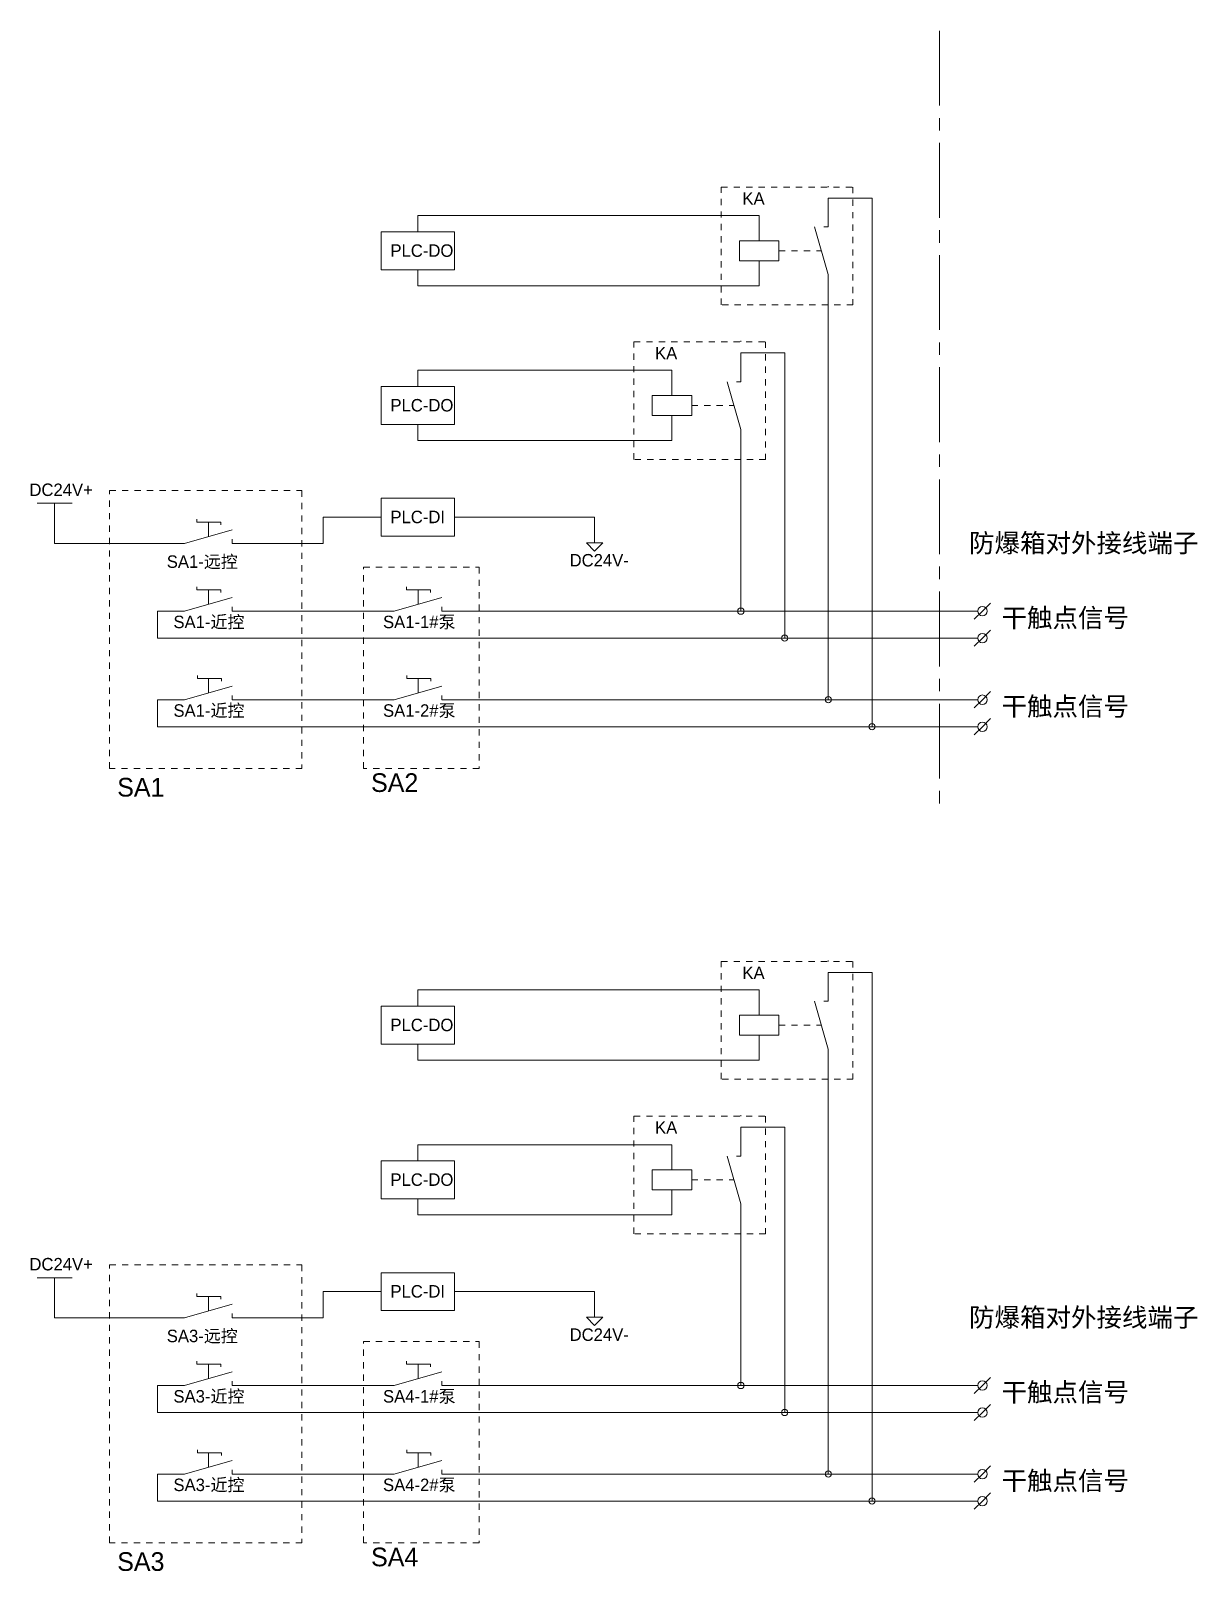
# Model space of a CAD drawing. Header units: millimetres. Extents: x 32626 to 72822, y 60047 to 123188.
# Drawn here: x 46413 to 48286, y 69376 to 71848 of the extents above; entities that cross this region are included whole.
import ezdxf

# ---------------------------------------------------------------- set-up
doc = ezdxf.new("R2010")
doc.units = ezdxf.units.MM
doc.header["$LTSCALE"] = 10
doc.linetypes.add('点画线', pattern=[18, 12, -2, 2, -2])
doc.linetypes.add('虚线', pattern=[2, 1, -1])
doc.layers.add('1轮廓实线层', color=7, linetype='Continuous', lineweight=18)
doc.styles.add('样式 1', font='SIMYOU.TTF', dxfattribs={"width": 0.9})

msp = doc.modelspace()

# ---------------------------------------------------------------- texts
at = {"layer": '1轮廓实线层', "style": '样式 1'}
for s, height, p in [('KA', 20, (47555.5, 71568.8)), ('PLC-DO', 20, (46990.3, 71485.1)), ('KA', 20, (47415.2, 71320.5)), ('PLC-DO', 20, (46990.3, 71236.9)), ('DC24V+', 20, (46410.6, 71101.2)), ('PLC-DI', 20, (46990.3, 71057.6)), ('防爆箱对外接线端子', 30, (47919.4, 71010.8)), ('SA1-远控', 20, (46631.2, 70985.9)), ('DC24V-', 20, (47278, 70988.1)), ('SA1-近控', 20, (46641.9, 70889.1)), ('SA1-1#泵', 20, (46978.4, 70889.1)), ('干触点信号', 30, (47971.5, 70890.7)), ('干触点信号', 30, (47971.5, 70748.5)), ('SA1-近控', 20, (46641.9, 70746.9)), ('SA1-2#泵', 20, (46978.4, 70746.9)), ('SA1', 30, (46551.6, 70618.8)), ('SA2', 30, (46959.2, 70626.2)), ('KA', 20, (47555.5, 70325.9)), ('PLC-DO', 20, (46990.3, 70242.3)), ('KA', 20, (47415.2, 70077.7)), ('PLC-DO', 20, (46990.3, 69994)), ('DC24V+', 20, (46410.6, 69858.3)), ('PLC-DI', 20, (46990.3, 69814.7)), ('防爆箱对外接线端子', 30, (47919.4, 69767.9)), ('SA3-远控', 20, (46631.2, 69743.1)), ('DC24V-', 20, (47278, 69745.2)), ('干触点信号', 30, (47971.5, 69647.9)), ('SA3-近控', 20, (46641.9, 69646.2)), ('SA4-1#泵', 20, (46978.4, 69646.2)), ('SA3-近控', 20, (46641.9, 69504.1)), ('SA4-2#泵', 20, (46978.4, 69504.1)), ('干触点信号', 30, (47971.5, 69505.7)), ('SA3', 30, (46551.6, 69376)), ('SA4', 30, (46959.2, 69383.4))]:
    msp.add_text(s, height=height, dxfattribs=at).set_placement(p)

# ---------------------------------------------------------------- linework, layer by layer
at = {"layer": '1轮廓实线层', "linetype": '点画线'}
msp.add_line((47871.8, 71847.8), (47871.8, 70595.1), dxfattribs=at)
at = {"layer": '1轮廓实线层'}
for p, q in [((47693.3, 71597), (47693.3, 71598.6)), ((47693.3, 71533), (47693.3, 71579.4)), ((47693.3, 71579.4), (47763.7, 71579.4)), ((47763.7, 71579.4), (47763.7, 70730.9)), ((47034.3, 71525), (47034.3, 71551.2)), ((47034.3, 71551.2), (47093.1, 71551.2)), ((47093.1, 71551.2), (47582.5, 71551.2)), ((47582.5, 71510.9), (47582.5, 71551.2)), ((47693.3, 71456.5), (47671.3, 71533)), ((47693.3, 71533), (47686.4, 71533)), ((47582.5, 71478.5), (47582.5, 71438.7)), ((47034.3, 71464.4), (47034.3, 71438.7)), ((47693.3, 70774.3), (47693.3, 71456.5)), ((47034.3, 71438.7), (47503.4, 71438.7)), ((47582.5, 71438.7), (47503.4, 71438.7)), ((47553, 71348.8), (47553, 71350.4)), ((47553, 71284.7), (47553, 71331.1)), ((47553, 71331.1), (47623.5, 71331.1)), ((47623.5, 71331.1), (47623.5, 70873.1)), ((47034.3, 71276.8), (47034.3, 71303)), ((47034.3, 71303), (47093.1, 71303)), ((47093.1, 71303), (47442.3, 71303)), ((47442.3, 71262.7), (47442.3, 71303)), ((47553, 71208.2), (47531.1, 71284.7)), ((47553, 71284.7), (47546.1, 71284.7)), ((47442.3, 71230.3), (47442.3, 71190.4)), ((47034.3, 71216.2), (47034.3, 71190.4)), ((47553, 70916.4), (47553, 71208.2)), ((47034.3, 71190.4), (47363.2, 71190.4)), ((47442.3, 71190.4), (47363.2, 71190.4)), ((46422.8, 71089.5), (46479.1, 71089.5)), ((46450.9, 71025), (46450.9, 71089.5)), ((46679.7, 71059.3), (46679.7, 71063.8)), ((46679.7, 71059.3), (46718, 71059.3)), ((46698.1, 71036), (46698.1, 71059.3)), ((46718, 71059.3), (46718, 71054.8)), ((46882.4, 71025), (46882.4, 71067.2)), ((46882.4, 71067.2), (46975.5, 71067.2)), ((47093.1, 71067.2), (47318.2, 71067.2)), ((47318.2, 71067.2), (47318.2, 71025.9)), ((46659.8, 71025), (46736.3, 71046.9)), ((46736.3, 71025), (46736.3, 71031.9)), ((46616.5, 71025), (46450.9, 71025)), ((46616.5, 71025), (46659.8, 71025)), ((46736.3, 71025), (46882.4, 71025)), ((47305, 71025.9), (47331.4, 71025.9)), ((47318.2, 71012.8), (47305, 71025.9)), ((47331.4, 71025.9), (47318.2, 71012.8)), ((46679.7, 70950.7), (46679.7, 70955.2)), ((47016.1, 70950.7), (47016.1, 70955.2)), ((46659.8, 70916.4), (46736.3, 70938.4)), ((46679.7, 70950.7), (46718, 70950.7)), ((46698.1, 70927.4), (46698.1, 70950.7)), ((46718, 70950.7), (46718, 70946.2)), ((46996.3, 70916.4), (47072.8, 70938.4)), ((47016.1, 70950.7), (47054.5, 70950.7)), ((47034.6, 70927.4), (47034.6, 70950.7)), ((47054.5, 70950.7), (47054.5, 70946.2)), ((46616.5, 70916.4), (46659.8, 70916.4)), ((46616.5, 70916.4), (46616.5, 70873.1)), ((46736.3, 70916.4), (46736.3, 70923.3)), ((46736.3, 70916.4), (46802, 70916.4)), ((46802, 70916.4), (46953, 70916.4)), ((46953, 70916.4), (46996.3, 70916.4)), ((47072.8, 70916.4), (47072.8, 70923.3)), ((47072.8, 70916.4), (47138.5, 70916.4)), ((47138.5, 70916.4), (47933.3, 70916.4)), ((47940.8, 70916.4), (47927.8, 70903.4)), ((47940.8, 70916.4), (47953.9, 70929.4)), ((47940.8, 70873.1), (47953.9, 70886.1)), ((46616.5, 70873.1), (47933.3, 70873.1)), ((47940.8, 70873.1), (47927.8, 70860)), ((46680.4, 70808.5), (46680.4, 70813.1)), ((46680.4, 70808.5), (46718.8, 70808.5)), ((46698.1, 70785.2), (46698.1, 70808.5)), ((46718.8, 70808.5), (46718.8, 70804)), ((47016.9, 70808.5), (47016.9, 70813.1)), ((47016.9, 70808.5), (47055.3, 70808.5)), ((47034.6, 70785.2), (47034.6, 70808.5)), ((47055.3, 70808.5), (47055.3, 70804)), ((46659.8, 70774.3), (46736.3, 70796.2)), ((46996.3, 70774.3), (47072.8, 70796.2)), ((47940.8, 70774.3), (47953.9, 70787.3)), ((46616.5, 70774.3), (46659.8, 70774.3)), ((46616.5, 70774.3), (46616.5, 70730.9)), ((46736.3, 70774.3), (46736.3, 70781.2)), ((46736.3, 70774.3), (46802, 70774.3)), ((46802, 70774.3), (46953, 70774.3)), ((46953, 70774.3), (46996.3, 70774.3)), ((47072.8, 70774.3), (47072.8, 70781.2)), ((47072.8, 70774.3), (47138.5, 70774.3)), ((47138.5, 70774.3), (47933.3, 70774.3)), ((47940.8, 70774.3), (47927.8, 70761.2)), ((47940.8, 70730.9), (47953.9, 70743.9)), ((46616.5, 70730.9), (47933.3, 70730.9)), ((47940.8, 70730.9), (47927.8, 70717.9)), ((47693.3, 70354.2), (47693.3, 70355.8)), ((47693.3, 70290.2), (47693.3, 70336.6)), ((47693.3, 70336.6), (47763.7, 70336.6)), ((47763.7, 70336.6), (47763.7, 69488.1)), ((47034.3, 70282.2), (47034.3, 70308.4)), ((47034.3, 70308.4), (47093.1, 70308.4)), ((47093.1, 70308.4), (47582.5, 70308.4)), ((47582.5, 70268.1), (47582.5, 70308.4)), ((47693.3, 70213.6), (47671.3, 70290.2)), ((47693.3, 70290.2), (47686.4, 70290.2)), ((47034.3, 70221.6), (47034.3, 70195.8)), ((47582.5, 70235.7), (47582.5, 70195.8)), ((47693.3, 69531.4), (47693.3, 70213.6)), ((47034.3, 70195.8), (47503.4, 70195.8)), ((47582.5, 70195.8), (47503.4, 70195.8)), ((47553, 70105.9), (47553, 70107.6)), ((47553, 70041.9), (47553, 70088.3)), ((47553, 70088.3), (47623.5, 70088.3)), ((47623.5, 70088.3), (47623.5, 69630.2)), ((47034.3, 70034), (47034.3, 70060.1)), ((47034.3, 70060.1), (47093.1, 70060.1)), ((47093.1, 70060.1), (47442.3, 70060.1)), ((47442.3, 70019.8), (47442.3, 70060.1)), ((47553, 69965.4), (47531.1, 70041.9)), ((47553, 70041.9), (47546.1, 70041.9)), ((47034.3, 69973.3), (47034.3, 69947.6)), ((47442.3, 69987.5), (47442.3, 69947.6)), ((47034.3, 69947.6), (47363.2, 69947.6)), ((47442.3, 69947.6), (47363.2, 69947.6)), ((47553, 69673.6), (47553, 69965.4)), ((46422.8, 69846.6), (46479.1, 69846.6)), ((46450.9, 69782.2), (46450.9, 69846.6)), ((46679.7, 69816.5), (46679.7, 69821)), ((46882.4, 69782.2), (46882.4, 69824.3)), ((46882.4, 69824.3), (46975.5, 69824.3)), ((47093.1, 69824.3), (47318.2, 69824.3)), ((47318.2, 69824.3), (47318.2, 69783.1)), ((46659.8, 69782.2), (46736.3, 69804.1)), ((46679.7, 69816.5), (46718, 69816.5)), ((46698.1, 69793.1), (46698.1, 69816.5)), ((46718, 69816.5), (46718, 69811.9)), ((46616.5, 69782.2), (46450.9, 69782.2)), ((46616.5, 69782.2), (46659.8, 69782.2)), ((46736.3, 69782.2), (46736.3, 69789.1)), ((46736.3, 69782.2), (46882.4, 69782.2)), ((47305, 69783.1), (47331.4, 69783.1)), ((47318.2, 69769.9), (47305, 69783.1)), ((47331.4, 69783.1), (47318.2, 69769.9)), ((46659.8, 69673.6), (46736.3, 69695.5)), ((46679.7, 69707.9), (46679.7, 69712.4)), ((46679.7, 69707.9), (46718, 69707.9)), ((46698.1, 69684.6), (46698.1, 69707.9)), ((46718, 69707.9), (46718, 69703.4)), ((46996.3, 69673.6), (47072.8, 69695.5)), ((47016.1, 69707.9), (47016.1, 69712.4)), ((47016.1, 69707.9), (47054.5, 69707.9)), ((47034.6, 69684.6), (47034.6, 69707.9)), ((47054.5, 69707.9), (47054.5, 69703.4)), ((46616.5, 69673.6), (46659.8, 69673.6)), ((46616.5, 69673.6), (46616.5, 69630.2)), ((46736.3, 69673.6), (46736.3, 69680.5)), ((46736.3, 69673.6), (46802, 69673.6)), ((46802, 69673.6), (46953, 69673.6)), ((46953, 69673.6), (46996.3, 69673.6)), ((47072.8, 69673.6), (47072.8, 69680.5)), ((47072.8, 69673.6), (47138.5, 69673.6)), ((47138.5, 69673.6), (47933.3, 69673.6)), ((47940.8, 69673.6), (47927.8, 69660.6)), ((47940.8, 69673.6), (47953.9, 69686.6)), ((46616.5, 69630.2), (47933.3, 69630.2)), ((47940.8, 69630.2), (47927.8, 69617.2)), ((47940.8, 69630.2), (47953.9, 69643.3)), ((46659.8, 69531.4), (46736.3, 69553.4)), ((46680.4, 69565.7), (46680.4, 69570.2)), ((46680.4, 69565.7), (46718.8, 69565.7)), ((46698.1, 69542.4), (46698.1, 69565.7)), ((46718.8, 69565.7), (46718.8, 69561.2)), ((46996.3, 69531.4), (47072.8, 69553.4)), ((47016.9, 69565.7), (47016.9, 69570.2)), ((47016.9, 69565.7), (47055.3, 69565.7)), ((47034.6, 69542.4), (47034.6, 69565.7)), ((47055.3, 69565.7), (47055.3, 69561.2)), ((46616.5, 69531.4), (46659.8, 69531.4)), ((46616.5, 69531.4), (46616.5, 69488.1)), ((46736.3, 69531.4), (46736.3, 69538.3)), ((46736.3, 69531.4), (46802, 69531.4)), ((46802, 69531.4), (46953, 69531.4)), ((46953, 69531.4), (46996.3, 69531.4)), ((47072.8, 69531.4), (47072.8, 69538.3)), ((47072.8, 69531.4), (47138.5, 69531.4)), ((47138.5, 69531.4), (47933.3, 69531.4)), ((47940.8, 69531.4), (47927.8, 69518.4)), ((47940.8, 69531.4), (47953.9, 69544.5)), ((47940.8, 69488.1), (47953.9, 69501.1)), ((46616.5, 69488.1), (47933.3, 69488.1)), ((47940.8, 69488.1), (47927.8, 69475))]:
    msp.add_line(p, q, dxfattribs=at)
at = {"layer": '1轮廓实线层', "linetype": '虚线'}
for p, q in [((47614.2, 71494.7), (47682.3, 71494.7)), ((47474, 71246.5), (47542, 71246.5)), ((47614.2, 70251.9), (47682.3, 70251.9)), ((47474, 70003.6), (47542, 70003.6))]:
    msp.add_line(p, q, dxfattribs=at)
for points in [[(47521.5, 71597), (47732.9, 71597), (47732.9, 71408), (47521.5, 71408)], [(47381.3, 71348.8), (47592.6, 71348.8), (47592.6, 71159.8), (47381.3, 71159.8)], [(46539.4, 71110.1), (46848.3, 71110.1), (46848.3, 70663.9), (46539.4, 70663.9)], [(46947, 70986.9), (47132.6, 70986.9), (47132.6, 70663.9), (46947, 70663.9)], [(47521.5, 70354.2), (47732.9, 70354.2), (47732.9, 70165.2), (47521.5, 70165.2)], [(47381.3, 70105.9), (47592.6, 70105.9), (47592.6, 69916.9), (47381.3, 69916.9)], [(46539.4, 69867.3), (46848.3, 69867.3), (46848.3, 69421.1), (46539.4, 69421.1)], [(46947, 69744), (47132.6, 69744), (47132.6, 69421.1), (46947, 69421.1)]]:
    msp.add_lwpolyline(points, close=True, dxfattribs=at)
at = {"layer": '1轮廓实线层'}
for points in [[(46975.5, 71525), (47093.1, 71525), (47093.1, 71464.4), (46975.5, 71464.4)], [(47550.9, 71510.9), (47614.2, 71510.9), (47614.2, 71478.5), (47550.9, 71478.5)], [(46975.5, 71276.8), (47093.1, 71276.8), (47093.1, 71216.2), (46975.5, 71216.2)], [(47410.6, 71262.7), (47474, 71262.7), (47474, 71230.3), (47410.6, 71230.3)], [(46975.5, 71097.5), (47093.1, 71097.5), (47093.1, 71036.8), (46975.5, 71036.8)], [(46975.5, 70282.2), (47093.1, 70282.2), (47093.1, 70221.6), (46975.5, 70221.6)], [(47550.9, 70268.1), (47614.2, 70268.1), (47614.2, 70235.7), (47550.9, 70235.7)], [(46975.5, 70034), (47093.1, 70034), (47093.1, 69973.3), (46975.5, 69973.3)], [(47410.6, 70019.8), (47474, 70019.8), (47474, 69987.5), (47410.6, 69987.5)], [(46975.5, 69854.6), (47093.1, 69854.6), (47093.1, 69794), (46975.5, 69794)]]:
    msp.add_lwpolyline(points, close=True, dxfattribs=at)
for centre, radius in [((47553, 70916.4), 5), ((47940.8, 70916.4), 7.56), ((47623.5, 70873.1), 5), ((47940.8, 70873.1), 7.56), ((47693.3, 70774.3), 5), ((47940.8, 70774.3), 7.56), ((47763.7, 70730.9), 5), ((47940.8, 70730.9), 7.56), ((47553, 69673.6), 5), ((47940.8, 69673.6), 7.56), ((47623.5, 69630.2), 5), ((47940.8, 69630.2), 7.56), ((47693.3, 69531.4), 5), ((47940.8, 69531.4), 7.56), ((47763.7, 69488.1), 5), ((47940.8, 69488.1), 7.56)]:
    msp.add_circle(centre, radius, dxfattribs=at)

msp.set_redraw_order([(e.dxf.handle, doc.entitydb.next_handle()) for e in msp.query("TEXT MTEXT ATTDEF DIMENSION ARC_DIMENSION")])  # texts and dimensions are drawn at this point

doc.saveas('drawing.dxf')
